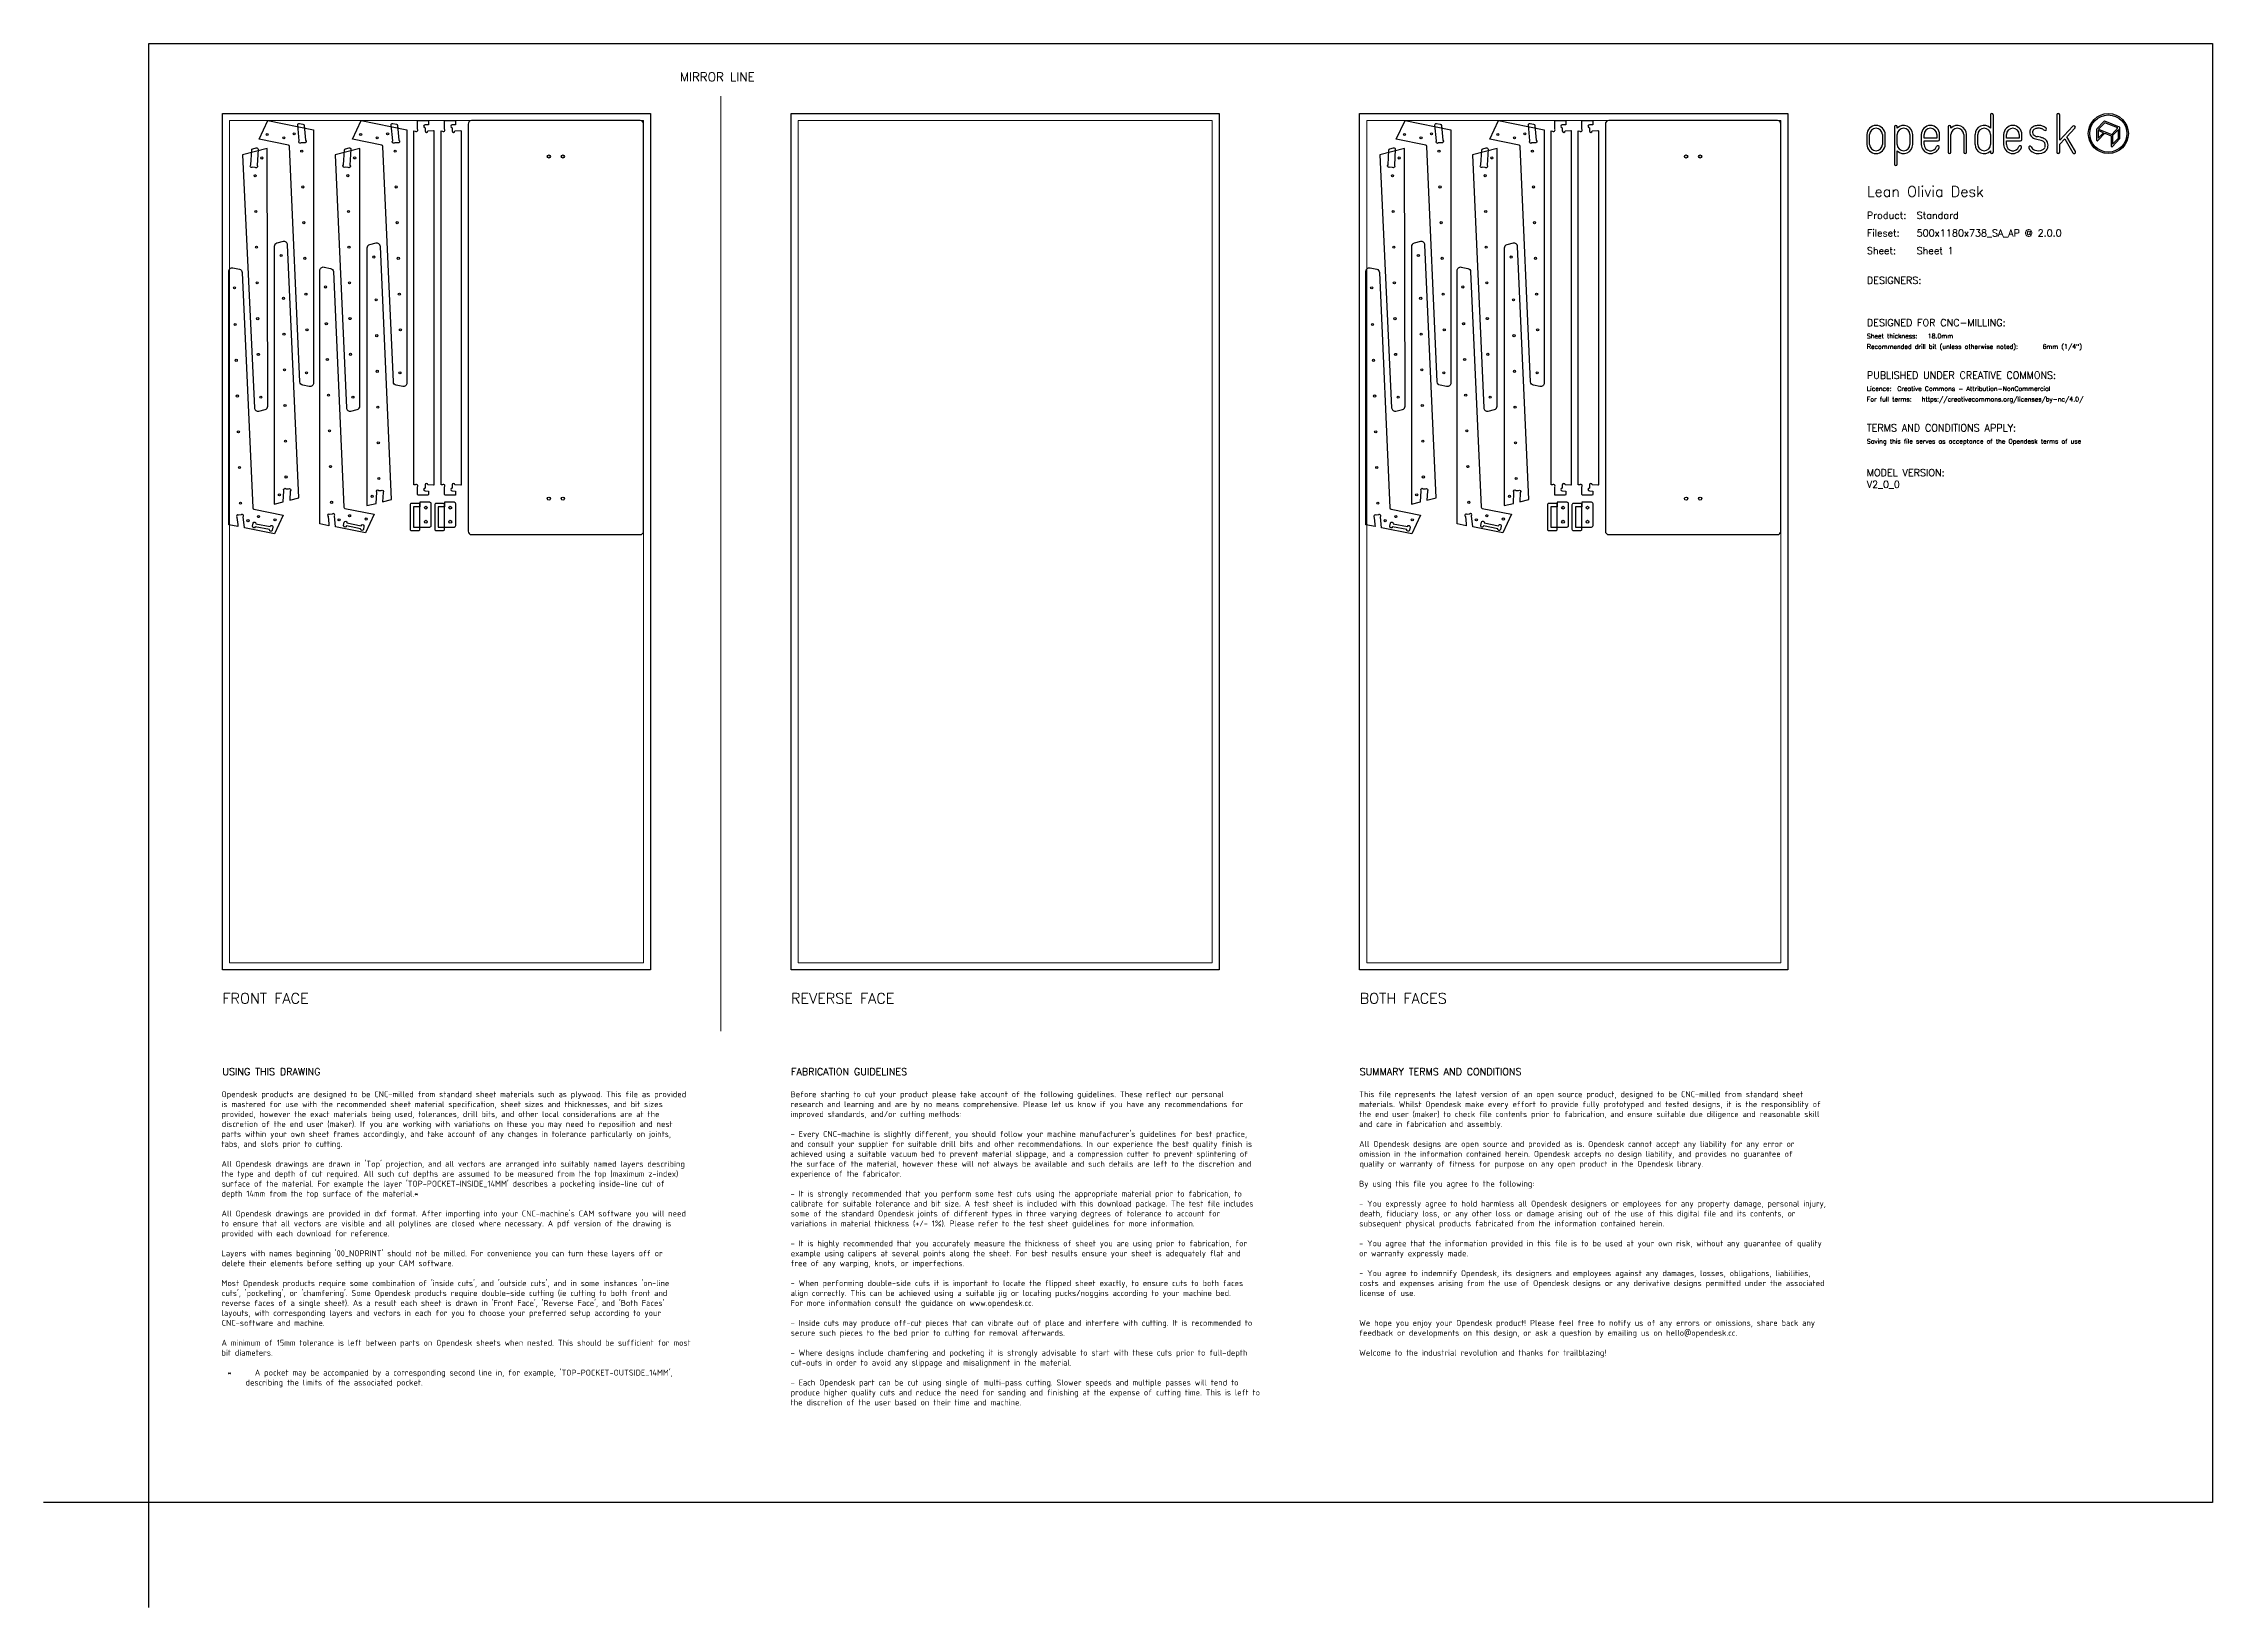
# Model space of a CAD drawing. Header units: millimetres. Extents: x -300 to 5880, y -300 to 4158.
import ezdxf
from ezdxf.enums import TextEntityAlignment as Align

# ---------------------------------------------------------------- set-up
doc = ezdxf.new("R2010")
doc.units = ezdxf.units.MM
doc.layers.add('00-NOPRINT_TEXT', color=7, linetype='Continuous', lineweight=25)
doc.layers.add('00_NOPRINT_TOLERANCE', color=7, linetype='Continuous', lineweight=5)
for name, color, linetype, lineweight, true_color in [('BOARD_$TH-NOMINAL', 3, 'Continuous', 30, 0x00ff00), ('TOP-CUT-INSIDE_18.000MM', 1, 'Continuous', 25, 0xff1c00), ('TOP-CUT-OUTSIDE_18.000MM', 220, 'Continuous', 25, 0xff00d1), ('TOP-HOLE-6.000MM-DIAM_14.000MM', 220, 'Continuous', 25, 0xff00c7), ('TOP-HOLE-8.000MM-DIAM_18.000MM', 3, 'Continuous', 25, 0x00ff0c), ('TOP-HOLE-9.000MM-DIAM_13.000MM', 190, 'Continuous', 25, 0x9500ff), ('TOP-POCKET-INSIDE_12.000MM', 140, 'Continuous', 25, 0x00b1ff), ('TOP-POCKET-INSIDE_9.000MM', 60, 'Continuous', 25, 0xb0ff00)]:
    doc.layers.add(name, color=color, linetype=linetype, lineweight=lineweight, true_color=true_color)
doc.layers.add('TOP-CHAMFER-ONLINE_14MM', color=70, linetype='Continuous', true_color=0x8fff00)
doc.styles.add('OD-ISOCP-17_221', font='isocp.shx')
doc.styles.add('OD-ISOCP-17_222', font='isocp.shx')
doc.styles.add('OD-ISOCP-17_223', font='isocp.shx')
doc.styles.add('OD-ISOCP-17_224', font='isocp.shx')
doc.styles.add('OD-ISOCP-17_225', font='isocp.shx')
doc.styles.add('OD-ISOCP-17_226', font='isocp.shx')
doc.styles.add('OD-ISOCP-17_227', font='isocp.shx')
doc.styles.add('OD-ISOCP-17_228', font='isocp.shx')
doc.styles.add('OD-ISOCP-17_229', font='isocp.shx')
doc.styles.add('OD-ISOCP-17_230', font='isocp.shx')
doc.styles.add('OD-ISOCP-17_231', font='isocp.shx')
doc.styles.add('OD-ISOCP-17_232', font='isocp.shx')
doc.styles.add('OD-ISOCP-17_233', font='isocp.shx')
doc.styles.add('OD-ISOCP-17_234', font='isocp.shx')
doc.styles.add('OD-ISOCP-17_235', font='isocp.shx')
doc.styles.add('OD-ISOCP-17_236', font='isocp.shx')
doc.styles.add('OD-ISOCP-17_237', font='isocp.shx')
doc.styles.add('OD-ISOCP-17_238', font='isocp.shx')
doc.styles.add('OD-ISOCP-17_239', font='isocp.shx')
doc.styles.add('OD-ISOCP-17_240', font='isocp.shx')
doc.styles.add('OD-ISOCP-17_241', font='isocp.shx')
doc.styles.add('OD-ISOCP-17_242', font='isocp.shx')
doc.styles.add('OD-ISOCP-17_243', font='isocp.shx')
doc.styles.add('OD-ISOCP-17_244', font='isocp.shx')
doc.styles.add('OD-ISOCP-17_245', font='isocp.shx')
doc.styles.add('OD-ISOCP-17_246', font='isocp.shx')
doc.styles.add('OD-ISOCP-17_247', font='isocp.shx')
doc.styles.add('OD-ISOCP-17_248', font='isocp.shx')
doc.styles.add('OD-ISOCP-17_249', font='isocp.shx')
doc.styles.add('OD-ISOCP-17_250', font='isocp.shx')
doc.styles.add('OD-ISOCP-17_251', font='isocp.shx')
doc.styles.add('OD-ISOCP-17_252', font='isocp.shx')
doc.styles.add('OD-ISOCP-17_253', font='isocp.shx')
doc.styles.add('OD-ISOCP-17_254', font='isocp.shx')
doc.styles.add('OD-ISOCP-17_255', font='isocp.shx')
doc.styles.add('OD-ISOCP-17_256', font='isocp.shx')
doc.styles.add('OD-ISOCP-17_257', font='isocp.shx')
doc.styles.add('OD-ISOCP-17_258', font='isocp.shx')
doc.styles.add('OD-ISOCP-17_259', font='isocp.shx')
doc.styles.add('OD-ISOCP-17_260', font='isocp.shx')
doc.styles.add('OD-ISOCP-17_261', font='isocp.shx')
doc.styles.add('OD-ISOCP-17_262', font='isocp.shx')
doc.styles.add('OD-ISOCP-17_263', font='isocp.shx')
doc.styles.add('OD-ISOCP-17_264', font='isocp.shx')
doc.styles.add('OD-ISOCP-17_265', font='isocp.shx')
doc.styles.add('OD-ISOCP-17_266', font='isocp.shx')
doc.styles.add('OD-ISOCP-17_267', font='isocp.shx')
doc.styles.add('OD-ISOCP-17_268', font='isocp.shx')
doc.styles.add('OD-ISOCP-17_269', font='isocp.shx')
doc.styles.add('OD-ISOCP-17_270', font='isocp.shx')
doc.styles.add('OD-ISOCP-17_271', font='isocp.shx')
doc.styles.add('OD-ISOCP-17_272', font='isocp.shx')
doc.styles.add('OD-ISOCP-17_273', font='isocp.shx')
doc.styles.add('OD-ISOCP-17_274', font='isocp.shx')
doc.styles.add('OD-ISOCP-17_275', font='isocp.shx')
doc.styles.add('OD-ISOCP-17_276', font='isocp.shx')
doc.styles.add('OD-ISOCP-17_277', font='isocp.shx')
doc.styles.add('OD-ISOCP-17_278', font='isocp.shx')
doc.styles.add('OD-ISOCP-17_279', font='isocp.shx')
doc.styles.add('OD-ISOCP-17_280', font='isocp.shx')
doc.styles.add('OD-ISOCP-17_281', font='isocp.shx')
doc.styles.add('OD-ISOCP-17_282', font='isocp.shx')
doc.styles.add('OD-ISOCP-17_283', font='isocp.shx')
doc.styles.add('OD-ISOCP-17_284', font='isocp.shx')
doc.styles.add('OD-ISOCP-17_285', font='isocp.shx')
doc.styles.add('OD-ISOCP-17_286', font='isocp.shx')
doc.styles.add('OD-ISOCP-17_287', font='isocp.shx')
doc.styles.add('OD-ISOCP-17_288', font='isocp.shx')
doc.styles.add('OD-SIMPLEX-13_86', font='simplex.shx')
doc.styles.add('OD-SIMPLEX-20_82', font='simplex.shx')
doc.styles.add('OD-SIMPLEX-20_86', font='simplex.shx')
doc.styles.add('OD-SIMPLEX-20_87', font='simplex.shx')
doc.styles.add('OD-SIMPLEX-20_88', font='simplex.shx')
doc.styles.add('OD-SIMPLEX-25_89', font='simplex.shx')
doc.styles.add('OD-SIMPLEX-30_83', font='simplex.shx')
doc.styles.add('OD-SIMPLEX-30_87', font='simplex.shx')
doc.styles.add('OD-SIMPLEX-30_88', font='simplex.shx')
doc.styles.add('OD-SIMPLEX-30_89', font='simplex.shx')

# ---------------------------------------------------------------- blocks, each defined once
blk = doc.blocks.new('Borders Opendesk_7')
at = {"layer": '00-NOPRINT_TEXT'}
for p, q in [((0, 4158), (5880, 4158)), ((0, 0), (0, 4158)), ((5880, 4158), (5880, 0)), ((4895, 3898), (4895, 3870.1)), ((4902.9, 3870.1), (4902.9, 3898)), ((4939.3, 3898), (4939.3, 3870.1)), ((4947.3, 3870.1), (4947.3, 3898)), ((4973.4, 3920.1), (4973.4, 3814.1)), ((4981.3, 3916.7), (4981.3, 3920.1)), ((4981.3, 3870.1), (4981.3, 3898)), ((5017.7, 3898), (5017.7, 3870.1)), ((5025.6, 3870.1), (5025.6, 3898)), ((5050, 3898), (5050, 3870.1)), ((5058, 3888.1), (5058, 3898)), ((5094.4, 3898), (5094.4, 3888.1)), ((5102.3, 3884.1), (5102.3, 3898)), ((5126.6, 3920.1), (5126.6, 3848)), ((5134.5, 3916.7), (5134.5, 3920.1)), ((5134.5, 3848), (5134.5, 3898)), ((5170.9, 3898), (5170.9, 3848)), ((5178.9, 3848), (5178.9, 3898)), ((5203, 3898), (5203, 3870.1)), ((5211, 3870.1), (5211, 3898)), ((5247.4, 3954), (5247.4, 3916.7)), ((5247.4, 3898), (5247.4, 3870.1)), ((5255.3, 3848), (5255.3, 3954)), ((5284.6, 3898), (5284.6, 3870.1)), ((5292.6, 3888.1), (5292.6, 3898)), ((5329, 3898), (5329, 3888.1)), ((5336.9, 3884.1), (5336.9, 3898)), ((5436.4, 3954), (5436.4, 3848)), ((5444.4, 3881.9), (5444.4, 3954)), ((5482.1, 3922), (5444.4, 3881.9)), ((5464.8, 3892.1), (5487.9, 3916.6)), ((5549.5, 3912.6), (5549.5, 3882.2)), ((5570.5, 3935.8), (5550.1, 3914)), ((5553.1, 3880.8), (5572.9, 3901.9)), ((5553.7, 3909.6), (5553.7, 3887.4)), ((5568.8, 3903.5), (5553.7, 3909.6)), ((5553.7, 3887.4), (5568.8, 3903.5)), ((5572.6, 3931.9), (5555.2, 3913.4)), ((5555.2, 3913.4), (5592.6, 3898.3)), ((5610, 3916.9), (5572.6, 3931.9)), ((5614.4, 3919.6), (5572.8, 3936.3)), ((5572.9, 3901.9), (5591.1, 3894.5)), ((5591.1, 3894.5), (5591.1, 3865.5)), ((5592.6, 3898.3), (5610, 3916.9)), ((5611.5, 3912.4), (5595.2, 3895.1)), ((5595.2, 3895.1), (5595.2, 3870.7)), ((5611.5, 3888.1), (5611.5, 3912.4)), ((5615.7, 3887.3), (5615.7, 3917.6)), ((4981.3, 3814.1), (4981.3, 3851.4)), ((5094.4, 3888.1), (5058, 3888.1)), ((5058, 3870.1), (5058, 3880.1)), ((5058, 3880.1), (5098.3, 3880.1)), ((5247.4, 3851.4), (5247.4, 3848)), ((5329, 3888.1), (5292.6, 3888.1)), ((5292.6, 3870.1), (5292.6, 3880.1)), ((5292.6, 3880.1), (5332.9, 3880.1)), ((5444.4, 3870.4), (5459.1, 3886)), ((5444.4, 3848), (5444.4, 3870.4)), ((5459.1, 3886), (5482.1, 3846)), ((5489, 3850), (5464.8, 3892.1)), ((5594.7, 3864.1), (5615.1, 3885.8)), ((5595.2, 3870.7), (5611.5, 3888.1)), ((0, 0), (-300, 0)), ((0, -300), (0, 0)), ((5880, 0), (0, 0))]:
    blk.add_line(p, q, dxfattribs=at)
for radius in [57, 52.9]:
    blk.add_circle((5582.9, 3901), radius, dxfattribs=at)
for centre, radius, start, end in [((5251.3, 3954), 3.97, 0, 180), ((5440.4, 3954), 3.97, 0, 180), ((4921.1, 3898), 26.1, 0, 180), ((4921.1, 3898), 18.2, 0, 180), ((4977.3, 3920.1), 3.97, 0, 180), ((4999.5, 3898), 26.1, 0, 134.13157), ((4999.5, 3898), 18.2, 0, 180), ((5076.2, 3898), 26.1, 0, 180), ((5076.2, 3898), 18.2, 0, 180), ((5130.6, 3920.1), 3.97, 0, 180), ((5152.7, 3898), 26.1, 0, 134.13157), ((5152.7, 3898), 18.2, 0, 180), ((5229.2, 3898), 26.1, 45.86843, 180), ((5229.2, 3898), 18.2, 0, 180), ((5310.8, 3898), 26.1, 0, 180), ((5310.8, 3898), 18.2, 0, 180), ((5377.2, 3904.5), 18.3, 167.09639, 235.84532), ((5375.9, 3904.8), 16.9, 150.51394, 167.04891), ((5377.5, 3903.4), 19, 138.98821, 149.26699), ((5377.5, 3903.4), 19, 127.9168, 138.98821), ((5380.5, 3899.5), 24, 111.70118, 127.9168), ((5377.2, 3904.5), 10.3, 167.96032, 235.86134), ((5375.9, 3904.8), 8.99, 151.05191, 168.02381), ((5377.5, 3903.4), 11.1, 138.98821, 148.80915), ((5377.5, 3903.4), 11.1, 127.9168, 138.98821), ((5380.5, 3899.5), 16, 111.70118, 127.9168), ((5382, 3911.6), 18.9, 235.85111, 248.09121), ((5383.5, 3891.9), 32.1, 90, 111.70118), ((5383.5, 3891.9), 24.2, 90, 111.70118), ((5388.7, 3928.4), 37, 248.09121, 257.53847), ((5383.5, 3878.8), 45.3, 80.71035, 90), ((5383.5, 3878.8), 37.3, 80.71035, 90), ((5385.9, 3893.2), 22.7, 71.50348, 80.71035), ((5385.9, 3893.2), 30.7, 71.50348, 80.71035), ((5387.1, 3896.7), 19, 61.03556, 71.50348), ((5387.1, 3896.7), 26.9, 61.03556, 71.50348), ((5387.1, 3896.7), 19, 46.7983, 61.03556), ((5387.1, 3896.7), 26.9, 46.7983, 61.03556), ((5402.8, 3913.5), 3.97, 226.7983, 46.7983), ((5485, 3919.3), 3.97, 316.71352, 136.71352), ((5551.6, 3912.6), 2.06, 136.76961, 180), ((5572, 3934.4), 2.06, 68.07144, 136.76961), ((5613.6, 3917.6), 2.06, 0, 68.07144), ((4921.1, 3870.1), 26.1, 180, 0), ((4921.1, 3870.1), 18.2, 180, 0), ((4999.5, 3870.1), 18.2, 180, 0), ((4999.5, 3870.1), 26.1, 225.86843, 0), ((5076.2, 3870.1), 26.1, 180, 340.02575), ((5076.2, 3870.1), 18.2, 180, 340.02575), ((5097, 3862.6), 3.97, 340.02575, 160.02575), ((5098.3, 3884.1), 3.97, 270, 0), ((5130.6, 3848), 3.97, 180, 0), ((5174.9, 3848), 3.97, 180, 0), ((5229.2, 3870.1), 26.1, 180, 314.13157), ((5229.2, 3870.1), 18.2, 180, 0), ((5251.3, 3848), 3.97, 180, 0), ((5310.8, 3870.1), 26.1, 180, 340.02575), ((5310.8, 3870.1), 18.2, 180, 340.02575), ((5331.6, 3862.6), 3.97, 340.02575, 160.02575), ((5332.9, 3884.1), 3.97, 270, 0), ((5359.7, 3861.7), 3.97, 24.78597, 204.78597), ((5380.2, 3871.2), 26.6, 204.78597, 247.9544), ((5380.2, 3871.2), 18.7, 204.78597, 247.9544), ((5382, 3911.6), 26.9, 235.85111, 248.09121), ((5383.5, 3879.3), 35.4, 247.9544, 298.20261), ((5388.7, 3928.4), 44.9, 248.09121, 257.53847), ((5383.5, 3879.3), 27.4, 247.9544, 298.20261), ((5300, 3526.6), 366.5, 76.19474, 77.53847), ((5300, 3526.6), 374.5, 76.19474, 77.53847), ((5372.7, 3822.5), 61.9, 69.1442, 76.19474), ((5372.7, 3822.5), 69.8, 69.1442, 76.19474), ((5389.5, 3866.6), 14.6, 38.92909, 69.1442), ((5390.6, 3866.1), 12.5, 298.20261, 343.80333), ((5389.5, 3866.6), 22.5, 38.92909, 69.1442), ((5390.6, 3866.1), 20.4, 298.20261, 343.80333), ((5393.9, 3870.2), 8.99, 17.58344, 38.92909), ((5385.6, 3867.6), 17.6, 343.80333, 17.58344), ((5393.9, 3870.2), 16.9, 17.58344, 38.92909), ((5385.6, 3867.6), 25.5, 343.80333, 17.58344), ((5440.4, 3848), 3.97, 180, 0), ((5485.5, 3848), 3.97, 209.84173, 29.84173), ((5551.6, 3882.2), 2.06, 180, 316.76961), ((5593.2, 3865.5), 2.06, 180, 316.76961), ((5613.6, 3887.3), 2.06, 316.76961, 0), ((4977.3, 3814.1), 3.97, 180, 0)]:
    blk.add_arc(centre, radius, start, end, dxfattribs=at)
at = {"layer": '00_NOPRINT_TOLERANCE', "ltscale": 0.379202}
for p, q in [((210, 3958), (1430, 3958)), ((210, 1518), (210, 3958)), ((1430, 3958), (1430, 1518)), ((1830, 3958), (3050, 3958)), ((1830, 1518), (1830, 3958)), ((3050, 3958), (3050, 1518)), ((3450, 3958), (4670, 3958)), ((3450, 1518), (3450, 3958)), ((4670, 3958), (4670, 1518)), ((1430, 1518), (210, 1518)), ((3050, 1518), (1830, 1518)), ((4670, 1518), (3450, 1518))]:
    blk.add_line(p, q, dxfattribs=at)
at = {"layer": '00_NOPRINT_TOLERANCE', "ltscale": 0.379043}
blk.add_line((1630, 1343.2), (1630, 4008), dxfattribs=at)
at = {"layer": '00_NOPRINT_TOLERANCE', "ltscale": 0.380876}
for p, q in [((230, 3938), (1410, 3938)), ((1850, 3938), (3030, 3938)), ((3470, 3938), (4650, 3938)), ((1410, 1538), (230, 1538)), ((3030, 1538), (1850, 1538)), ((4650, 1538), (3470, 1538))]:
    blk.add_line(p, q, dxfattribs=at)
at = {"layer": '00_NOPRINT_TOLERANCE', "ltscale": 0.380023}
for p, q in [((230, 1538), (230, 3938)), ((1410, 3938), (1410, 1538)), ((1850, 1538), (1850, 3938)), ((3030, 3938), (3030, 1538)), ((3470, 1538), (3470, 3938)), ((4650, 3938), (4650, 1538))]:
    blk.add_line(p, q, dxfattribs=at)
at = {"layer": 'BOARD_$TH-NOMINAL'}
for p, q in [((210, 3958), (1430, 3958)), ((210, 1518), (210, 3958)), ((1430, 3958), (1430, 1518)), ((1830, 3958), (3050, 3958)), ((1830, 1518), (1830, 3958)), ((3050, 3958), (3050, 1518)), ((3450, 3958), (4670, 3958)), ((3450, 1518), (3450, 3958)), ((4670, 3958), (4670, 1518)), ((1430, 1518), (210, 1518)), ((3050, 1518), (1830, 1518)), ((4670, 1518), (3450, 1518))]:
    blk.add_line(p, q, dxfattribs=at)
at = {"layer": '00-NOPRINT_TEXT'}
for s, height, style, p in [('MIRROR LINE', 25, 'OD-SIMPLEX-25_89', (1513.3, 4049.9)), ('Lean Olivia Desk', 30, 'OD-SIMPLEX-30_83', (4895, 3720.9)), ('Product:', 20, 'OD-SIMPLEX-20_82', (4895, 3657.9)), ('Standard', 20, 'OD-SIMPLEX-20_82', (5036.9, 3657.9)), ('Fileset:', 20, 'OD-SIMPLEX-20_82', (4895, 3607.7)), ('500x1180x738_SA_AP @ 2.0.0', 20, 'OD-SIMPLEX-20_82', (5036.9, 3607.6)), ('Sheet:', 20, 'OD-SIMPLEX-20_82', (4895, 3557.4)), ('Sheet 1', 20, 'OD-SIMPLEX-20_82', (5036.9, 3557.5)), ('DESIGNERS:', 20, 'OD-SIMPLEX-20_82', (4895, 3472.4)), ('DESIGNED FOR CNC-MILLING:', 20, 'OD-SIMPLEX-20_82', (4895, 3352.4)), ('Sheet thickness:', 13, 'OD-SIMPLEX-13_86', (4895, 3317.4)), ('Recommended drill bit (unless otherwise noted):', 13, 'OD-SIMPLEX-13_86', (4895, 3287.4)), ('18.0mm', 13, 'OD-SIMPLEX-13_86', (5068.3, 3317.4)), ('6mm (1/4")', 13, 'OD-SIMPLEX-13_86', (5395.5, 3287.4)), ('PUBLISHED UNDER CREATIVE COMMONS:', 20, 'OD-SIMPLEX-20_82', (4895, 3202.4)), ('Licence:', 13, 'OD-SIMPLEX-13_86', (4895, 3167.4)), ('Creative Commons - Attribution-NonCommercial', 13, 'OD-SIMPLEX-13_86', (4981.5, 3167.4)), ('https://creativecommons.org/licenses/by-nc/4.0/', 13, 'OD-SIMPLEX-13_86', (5051.1, 3137.4)), ('For full terms:', 13, 'OD-SIMPLEX-13_86', (4895, 3137.4)), ('TERMS AND CONDITIONS APPLY:', 20, 'OD-SIMPLEX-20_82', (4895, 3052.3)), ('Saving this file serves as acceptance of the Opendesk terms of use ', 13, 'OD-SIMPLEX-13_86', (4895, 3017.3))]:
    blk.add_text(s, height=height, dxfattribs=dict(at, style=style)).set_placement(p)
at = {"layer": '00-NOPRINT_TEXT', "color": 7}
for s, height, style, p in [('FRONT FACE', 30, 'OD-SIMPLEX-30_89', (210, 1451.3)), ('REVERSE FACE', 30, 'OD-SIMPLEX-30_88', (1830, 1451.3)), ('BOTH FACES', 30, 'OD-SIMPLEX-30_87', (3450, 1451.3)), ('USING THIS DRAWING', 20, 'OD-SIMPLEX-20_88', (210, 1237.4)), ('FABRICATION GUIDELINES', 20, 'OD-SIMPLEX-20_87', (1830, 1237.4)), ('SUMMARY TERMS AND CONDITIONS', 20, 'OD-SIMPLEX-20_86', (3450, 1237.4))]:
    blk.add_text(s, height=height, dxfattribs=dict(at, style=style)).set_placement(p, align=Align.TOP_LEFT)
for s, style, p in [('Opendesk products are designed to be CNC-milled from standard sheet materials such as plywood. This file as provided', 'OD-ISOCP-17_265', (207.4, 1154.7)), ('is mastered for use with the recommended sheet material specification, sheet sizes and thicknesses, and bit sizes', 'OD-ISOCP-17_266', (207.4, 1126.3)), ('provided, however the exact materials being used, tolerances, drill bits, and other local considerations are at the', 'OD-ISOCP-17_267', (207.4, 1098)), ('research and learning and are by no means comprehensive. Please let us know if you have any recommendations for', 'OD-ISOCP-17_241', (1828.7, 1126.3)), ('Before starting to cut your product please take account of the following guidelines. These reflect our personal', 'OD-ISOCP-17_240', (1828.7, 1154.7)), ('improved standards, and/or cutting methods:', 'OD-ISOCP-17_242', (1828.7, 1098)), ('the end user (maker) to check file contents prior to fabrication, and ensure suitable due diligence and reasonable skill', 'OD-ISOCP-17_223', (3448.5, 1098)), ('This file represents the latest version of an open source product, designed to be CNC-milled from standard sheet', 'OD-ISOCP-17_221', (3448.5, 1154.7)), ('materials. Whilst Opendesk make every effort to provide fully prototyped and tested designs, it is the responsiblity of', 'OD-ISOCP-17_222', (3448.5, 1126.3)), ('parts within your own sheet frames accordingly, and take account of any changes in tolerance particularly on joints,', 'OD-ISOCP-17_269', (207.4, 1041.3)), ('discretion of the end user (maker). If you are working with variations on these you may need to reposition and nest', 'OD-ISOCP-17_268', (208.1, 1069.7)), ("- Every CNC-machine is slightly different, you should follow your machine manufacturer's guidelines for best practice,", 'OD-ISOCP-17_243', (1828.7, 1041.3)), ('and care in fabrication and assembly.', 'OD-ISOCP-17_224', (3448.5, 1069.7)), ('tabs, and slots prior to cutting.', 'OD-ISOCP-17_270', (207.4, 1013)), ('and consult your supplier for suitable drill bits and other recommendations. In our experience the best quality finish is', 'OD-ISOCP-17_244', (1828.7, 1013)), ('achieved using a suitable vacuum bed to prevent material slippage, and a compression cutter to prevent splintering of', 'OD-ISOCP-17_245', (1828.7, 984.7)), ('All Opendesk designs are open source and provided as is. Opendesk cannot accept any liability for any error or', 'OD-ISOCP-17_225', (3448.5, 1013)), ('omission in the information contained herein. Opendesk accepts no design liability, and provides no guarantee of', 'OD-ISOCP-17_226', (3448.5, 984.7)), ('the type and depth of cut required. All such cut depths are assumed to be measured from the top (maximum z-index)', 'OD-ISOCP-17_272', (207.4, 928)), ("All Opendesk drawings are drawn in 'Top' projection, and all vectors are arranged into suitably named layers describing", 'OD-ISOCP-17_271', (207.4, 956.3)), ('the surface of the material, however these will not always be available and such details are left to the discretion and', 'OD-ISOCP-17_246', (1828.7, 956.3)), ('experience of the fabricator.', 'OD-ISOCP-17_247', (1829.2, 928)), ('quality or warranty of fitness for purpose on any open product in the Opendesk library.', 'OD-ISOCP-17_227', (3449.1, 956.3)), ('depth 14mm from the top surface of the material.*', 'OD-ISOCP-17_274', (207.4, 871.3)), ("surface of the material. For example the layer 'TOP-POCKET-INSIDE_14MM' describes a pocketing inside-line cut of", 'OD-ISOCP-17_273', (208, 899.7)), ('- It is strongly recommended that you perform some test cuts using the appropriate material prior to fabrication, to', 'OD-ISOCP-17_248', (1828.7, 871.3)), ('By using this file you agree to the following:', 'OD-ISOCP-17_228', (3448.5, 899.7)), ('to ensure that all vectors are visible and all polylines are closed where necessary. A pdf version of the drawing is', 'OD-ISOCP-17_276', (207.4, 786.3)), ("All Opendesk drawings are provided in dxf format. After importing into your CNC-machine's CAM software you will need", 'OD-ISOCP-17_275', (207.4, 814.7)), ('variations in material thickness (+/- 1%). Please refer to the test sheet guidelines for more information.', 'OD-ISOCP-17_251', (1828.7, 786.3)), ('some of the standard Opendesk joints of different types in three varying degrees of tolerance to account for', 'OD-ISOCP-17_250', (1829.2, 814.7)), ('calibrate for suitable tolerance and bit size. A test sheet is included with this download package. The test file includes', 'OD-ISOCP-17_249', (1829.3, 843)), ('- You expressly agree to hold harmless all Opendesk designers or employees for any property damage, personal injury,', 'OD-ISOCP-17_229', (3448.5, 843)), ('subsequent physical products fabricated from the information contained herein.', 'OD-ISOCP-17_231', (3449, 786.3)), ('death, fiduciary loss, or any other loss or damage arising out of the use of this digital file and its contents, or', 'OD-ISOCP-17_230', (3449.1, 814.7)), ('provided with each download for reference.', 'OD-ISOCP-17_277', (207.4, 758)), ('- It is highly recommended that you accurately measure the thickness of sheet you are using prior to fabrication, for', 'OD-ISOCP-17_252', (1828.7, 729.7)), ('- You agree that the information provided in this file is to be used at your own risk, without any guarantee of quality', 'OD-ISOCP-17_232', (3448.5, 729.7)), ("Layers with names beginning '00_NOPRINT' should not be milled. For convenience you can turn these layers off or", 'OD-ISOCP-17_278', (207.4, 701.3)), ('delete their elements before setting up your CAM software.', 'OD-ISOCP-17_279', (208.1, 673)), ('free of any warping, knots, or imperfections.', 'OD-ISOCP-17_254', (1828.7, 673)), ('example using calipers at several points along the sheet. For best results ensure your sheet is adequately flat and', 'OD-ISOCP-17_253', (1829.2, 701.3)), ('or warranty expressly made.', 'OD-ISOCP-17_233', (3448.5, 701.3)), ("Most Opendesk products require some combination of 'inside cuts', and 'outside cuts', and in some instances 'on-line", 'OD-ISOCP-17_280', (207.4, 616.3)), ('- When performing double-side cuts it is important to locate the flipped sheet exactly, to ensure cuts to both faces', 'OD-ISOCP-17_255', (1828.7, 616.3)), ('- You agree to indemnify Opendesk, its designers and employees against any damages, losses, obligations, liabilities,', 'OD-ISOCP-17_234', (3448.5, 644.7)), ('costs and expenses arising from the use of Opendesk designs or any derivative designs permitted under the associated', 'OD-ISOCP-17_235', (3449.1, 616.3)), ("reverse faces of a single sheet). As a result each sheet is drawn in 'Front Face', 'Reverse Face', and 'Both Faces'", 'OD-ISOCP-17_282', (207.4, 559.7)), ("cuts', 'pocketing', or 'chamfering'. Some Opendesk products require double-side cutting (ie cutting to both front and", 'OD-ISOCP-17_281', (208.1, 588)), ('align correctly. This can be achieved using a suitable jig or locating pucks/noggins according to your machine bed.', 'OD-ISOCP-17_256', (1828.7, 588)), ('For more information consult the guidance on www.opendesk.cc.', 'OD-ISOCP-17_257', (1828.7, 559.7)), ('license of use.', 'OD-ISOCP-17_236', (3448.8, 588)), ('layouts, with corresponding layers and vectors in each for you to choose your preferred setup according to your', 'OD-ISOCP-17_283', (207.8, 531.3)), ('CNC-software and machine.', 'OD-ISOCP-17_284', (208.2, 503)), ('- Inside cuts may produce off-cut pieces that can vibrate out of place and interfere with cutting. It is recommended to', 'OD-ISOCP-17_258', (1828.7, 503)), ('We hope you enjoy your Opendesk product! Please feel free to notify us of any errors or omissions, share back any', 'OD-ISOCP-17_237', (3448.5, 503)), ('A minimum of 15mm tolerance is left between parts on Opendesk sheets when nested. This should be sufficient for most', 'OD-ISOCP-17_285', (207.4, 446.3)), ('bit diameters.', 'OD-ISOCP-17_286', (207.4, 418)), ('- Where designs include chamfering and pocketing it is strongly advisable to start with these cuts prior to full-depth', 'OD-ISOCP-17_260', (1828.7, 418)), ('secure such pieces to the bed prior to cutting for removal afterwards.', 'OD-ISOCP-17_259', (1829.2, 474.7)), ('Welcome to the industrial revolution and thanks for trailblazing!', 'OD-ISOCP-17_239', (3448.5, 418)), ('feedback or developments on this design, or ask a question by emailing us on hello@opendesk.cc.', 'OD-ISOCP-17_238', (3448.5, 474.7)), ("*      A pocket may be accompanied by a corresponding second line in, for example, 'TOP-POCKET-OUTSIDE_14MM',", 'OD-ISOCP-17_287', (224.4, 361.3)), ('cut-outs in order to avoid any slippage and misalignment in the material.', 'OD-ISOCP-17_261', (1829.3, 389.7)), ('describing the limits of the associated pocket.', 'OD-ISOCP-17_288', (276.1, 333)), ('- Each Opendesk part can be cut using single of multi-pass cutting. Slower speeds and multiple passes will tend to', 'OD-ISOCP-17_262', (1828.7, 333)), ('produce higher quality cuts and reduce the need for sanding and finishing at the expense of cutting time. This is left to', 'OD-ISOCP-17_263', (1828.7, 304.7)), ('the discretion of the user based on their time and machine.', 'OD-ISOCP-17_264', (1828.7, 276.3))]:
    blk.add_text(s, height=17, dxfattribs=dict(at, style=style)).set_placement(p)

msp = doc.modelspace()

# ---------------------------------------------------------------- linework, layer by layer
at = {"layer": 'TOP-CHAMFER-ONLINE_14MM'}
for points in [[(1410, 3928, 0.414214), (1400, 3938), (920, 3938, 0.414214), (910, 3928), (910, 2768, 0.414214), (920, 2758), (1400, 2758, 0.414214), (1410, 2768)], [(4650, 3928, 0.414214), (4640, 3938), (4160, 3938, 0.414214), (4150, 3928), (4150, 2768, 0.414214), (4160, 2758), (4640, 2758, 0.414214), (4650, 2768)]]:
    msp.add_lwpolyline(points, format="xyb", close=True, dxfattribs=at)
at = {"layer": 'TOP-CUT-INSIDE_18.000MM'}
for points in [[(346, 2781, -1), (353.8, 2779.4), (352.1, 2770.6, -1), (344.2, 2772.1), (303.5, 2780.3, -1), (295.7, 2781.8), (297.4, 2790.7, -1), (305.3, 2789.1), (346, 2781)], [(605.6, 2783.4, -1), (613.4, 2781.9), (611.6, 2773, -1), (603.8, 2774.6), (563.1, 2782.7, -1), (555.2, 2784.3), (557, 2793.1, -1), (564.8, 2791.6), (605.6, 2783.4)], [(3586, 2781, -1), (3593.8, 2779.4), (3592.1, 2770.6, -1), (3584.2, 2772.1), (3543.5, 2780.3, -1), (3535.7, 2781.8), (3537.4, 2790.7, -1), (3545.3, 2789.1), (3586, 2781)], [(3845.6, 2783.4, -1), (3853.4, 2781.9), (3851.6, 2773, -1), (3843.8, 2774.6), (3803.1, 2782.7, -1), (3795.2, 2784.3), (3797, 2793.1, -1), (3804.8, 2791.6), (3845.6, 2783.4)]]:
    msp.add_lwpolyline(points, format="xyb", dxfattribs=at)
at = {"layer": 'TOP-CUT-OUTSIDE_18.000MM'}
for points in [[(398.1, 3868), (314.3, 3884.7), (339.3, 3938), (469.6, 3912), (469.6, 3190, -0.473197), (457.6, 3180.2), (439.1, 3183.9, -0.345146), (431, 3193.2), (401.3, 3864.2, 0.345146)], [(723.7, 3180.2), (705.2, 3183.9, -0.345146), (697.1, 3193.2), (667.4, 3864.2, 0.345146), (664.2, 3868), (580.4, 3884.7), (605.4, 3938), (735.6, 3912), (735.6, 3190, -0.473197)], [(765.6, 3935, -0.414214), (768.6, 3938), (794.3, 3938, -0.414214), (797.3, 3935), (797.3, 3926), (787.3, 3925.7, 1), (787.3, 3917.7), (787.3, 3908.4, 1), (795.3, 3908.4), (811.8, 3909.3, -0.430992), (812.8, 3908.3), (812.8, 2899.7, -0.430992), (811.8, 2898.7), (795.3, 2899.6, 1), (787.3, 2899.6), (787.3, 2890.3, 1), (787.3, 2882.3), (797.3, 2882), (797.3, 2873, -0.414214), (794.3, 2870), (768.6, 2870, -0.414214), (765.6, 2873), (765.6, 2894.6, 1.03045), (759.6, 2899.8), (755.6, 2899.7), (755.6, 3908.3), (759.6, 3908.2, 1.03045), (765.6, 3913.4)], [(842.8, 3935, -0.414214), (845.8, 3938), (871.5, 3938, -0.414214), (874.5, 3935), (874.5, 3926), (864.5, 3925.7, 1), (864.5, 3917.7), (864.5, 3908.4, 1), (872.5, 3908.4), (888.9, 3909.3, -0.430992), (890, 3908.3), (890, 2899.7, -0.430992), (888.9, 2898.7), (872.5, 2899.6, 1), (864.5, 2899.6), (864.5, 2890.3, 1), (864.5, 2882.3), (874.5, 2882), (874.5, 2873, -0.414214), (871.5, 2870), (845.8, 2870, -0.414214), (842.8, 2873), (842.8, 2894.6, 1.03045), (836.8, 2899.8), (832.8, 2899.7), (832.8, 3908.3), (836.8, 3908.2, 1.03045), (842.8, 3913.4)], [(1410, 3928, 0.414214), (1400, 3938), (920, 3938, 0.414214), (910, 3928), (910, 2768, 0.414214), (920, 2758), (1400, 2758, 0.414214), (1410, 2768)], [(3638.1, 3868), (3554.3, 3884.7), (3579.3, 3938), (3709.6, 3912), (3709.6, 3190, -0.473197), (3697.6, 3180.2), (3679.1, 3183.9, -0.345146), (3671, 3193.2), (3641.3, 3864.2, 0.345146)], [(3963.7, 3180.2), (3945.2, 3183.9, -0.345146), (3937.1, 3193.2), (3907.4, 3864.2, 0.345146), (3904.2, 3868), (3820.4, 3884.7), (3845.4, 3938), (3975.6, 3912), (3975.6, 3190, -0.473197)], [(4005.6, 3935, -0.414214), (4008.6, 3938), (4034.3, 3938, -0.414214), (4037.3, 3935), (4037.3, 3926), (4027.3, 3925.7, 1), (4027.3, 3917.7), (4027.3, 3908.4, 1), (4035.3, 3908.4), (4051.8, 3909.3, -0.430992), (4052.8, 3908.3), (4052.8, 2899.7, -0.430992), (4051.8, 2898.7), (4035.3, 2899.6, 1), (4027.3, 2899.6), (4027.3, 2890.3, 1), (4027.3, 2882.3), (4037.3, 2882), (4037.3, 2873, -0.414214), (4034.3, 2870), (4008.6, 2870, -0.414214), (4005.6, 2873), (4005.6, 2894.6, 1.03045), (3999.6, 2899.8), (3995.6, 2899.7), (3995.6, 3908.3), (3999.6, 3908.2, 1.03045), (4005.6, 3913.4)], [(4082.8, 3935, -0.414214), (4085.8, 3938), (4111.5, 3938, -0.414214), (4114.5, 3935), (4114.5, 3926), (4104.5, 3925.7, 1), (4104.5, 3917.7), (4104.5, 3908.4, 1), (4112.5, 3908.4), (4128.9, 3909.3, -0.430992), (4130, 3908.3), (4130, 2899.7, -0.430992), (4128.9, 2898.7), (4112.5, 2899.6, 1), (4104.5, 2899.6), (4104.5, 2890.3, 1), (4104.5, 2882.3), (4114.5, 2882), (4114.5, 2873, -0.414214), (4111.5, 2870), (4085.8, 2870, -0.414214), (4082.8, 2873), (4082.8, 2894.6, 1.03045), (4076.8, 2899.8), (4072.8, 2899.7), (4072.8, 3908.3), (4076.8, 3908.2, 1.03045), (4082.8, 3913.4)], [(4650, 3928, 0.414214), (4640, 3938), (4160, 3938, 0.414214), (4150, 3928), (4150, 2768, 0.414214), (4160, 2758), (4640, 2758, 0.414214), (4650, 2768)], [(339.4, 3124.3), (337.4, 3858), (267.1, 3840.5), (301, 3119.3, 0.473197), (313.4, 3110), (331.8, 3114.6, 0.345146)], [(563.3, 3119.4, 0.473197), (575.7, 3110.1), (594, 3114.6, 0.345146), (601.7, 3124.3), (601.7, 3858), (531.3, 3840.7)], [(3579.4, 3124.3), (3577.4, 3858), (3507.1, 3840.5), (3541, 3119.3, 0.473197), (3553.4, 3110), (3571.8, 3114.6, 0.345146)], [(3803.3, 3119.4, 0.473197), (3815.7, 3110.1), (3834, 3114.6, 0.345146), (3841.7, 3124.3), (3841.7, 3858), (3771.3, 3840.7)], [(804.8, 2783.6), (804.8, 2846, 0.414214), (800.8, 2850), (772.8, 2850), (772.8, 2836.7), (754.8, 2836.7), (754.8, 2779.6), (800.8, 2779.6, 0.414214)], [(874.8, 2783.6), (874.8, 2846, 0.414214), (870.8, 2850), (842.8, 2850), (842.8, 2836.7), (824.8, 2836.7), (824.8, 2779.6), (870.8, 2779.6, 0.414214)], [(4044.8, 2783.6), (4044.8, 2846, 0.414214), (4040.8, 2850), (4012.8, 2850), (4012.8, 2836.7), (3994.8, 2836.7), (3994.8, 2779.6), (4040.8, 2779.6, 0.414214)], [(4114.8, 2783.6), (4114.8, 2846, 0.414214), (4110.8, 2850), (4082.8, 2850), (4082.8, 2836.7), (4064.8, 2836.7), (4064.8, 2779.6), (4110.8, 2779.6, 0.414214)]]:
    msp.add_lwpolyline(points, format="xyb", close=True, dxfattribs=at)
for points in [[(385.3, 2883.2, -1), (391.3, 2888.6), (397.9, 2888.2, -1), (403.3, 2882.2), (401.8, 2856), (427.7, 2862.4), (395.7, 3583.7, 0.473197), (383.3, 3593), (365, 3588.5, 0.345146), (357.4, 3578.8), (357.4, 2845.1), (383.5, 2851.5), (385.3, 2883.2)], [(649.6, 2878.7, -1), (655.6, 2884), (662.2, 2883.6, -1), (667.6, 2877.7), (666.1, 2851.5), (692, 2857.9), (660, 3579.2, 0.473197), (647.6, 3588.5), (629.3, 3583.9, 0.345146), (621.7, 3574.2), (621.7, 2840.6), (647.8, 2847), (649.6, 2878.7)], [(3625.3, 2883.2, -1), (3631.3, 2888.6), (3637.9, 2888.2, -1), (3643.3, 2882.2), (3641.8, 2856), (3667.7, 2862.4), (3635.7, 3583.7, 0.473197), (3623.3, 3593), (3605, 3588.5, 0.345146), (3597.4, 3578.8), (3597.4, 2845.1), (3623.5, 2851.5), (3625.3, 2883.2)], [(3889.6, 2878.7, -1), (3895.6, 2884), (3902.2, 2883.6, -1), (3907.6, 2877.7), (3906.1, 2851.5), (3932, 2857.9), (3900, 3579.2, 0.473197), (3887.6, 3588.5), (3869.3, 3583.9, 0.345146), (3861.7, 3574.2), (3861.7, 2840.6), (3887.8, 2847), (3889.6, 2878.7)], [(263.2, 2813.9), (256.6, 2813.2, 1), (251.5, 2807), (253.6, 2786.6), (254.2, 2780.9), (228, 2786.2), (228, 3508.2, -0.473197), (240, 3518), (258.5, 3514.3, -0.345146), (266.5, 3504.9), (296.3, 2833.9, 0.345146), (299.5, 2830.2), (383.2, 2813.5), (358.2, 2760.2), (272.6, 2777.3), (269.4, 2808.9, 1), (263.2, 2813.9)], [(522.8, 2816.4), (516.2, 2815.7, 1), (511.1, 2809.5), (513.2, 2789), (513.7, 2783.4), (487.6, 2788.6), (487.6, 3510.7, -0.473197), (499.5, 3520.5), (518.1, 3516.8, -0.345146), (526.1, 3507.4), (555.8, 2836.4, 0.345146), (559.1, 2832.7), (642.8, 2815.9), (617.8, 2762.6), (532.2, 2779.7), (529, 2811.3, 1), (522.8, 2816.4)], [(3503.2, 2813.9), (3496.6, 2813.2, 1), (3491.5, 2807), (3493.6, 2786.6), (3494.2, 2780.9), (3468, 2786.2), (3468, 3508.2, -0.473197), (3480, 3518), (3498.5, 3514.3, -0.345146), (3506.5, 3504.9), (3536.3, 2833.9, 0.345146), (3539.5, 2830.2), (3623.2, 2813.5), (3598.2, 2760.2), (3512.6, 2777.3), (3509.4, 2808.9, 1), (3503.2, 2813.9)], [(3762.8, 2816.4), (3756.2, 2815.7, 1), (3751.1, 2809.5), (3753.2, 2789), (3753.7, 2783.4), (3727.6, 2788.6), (3727.6, 3510.7, -0.473197), (3739.5, 3520.5), (3758.1, 3516.8, -0.345146), (3766.1, 3507.4), (3795.8, 2836.4, 0.345146), (3799.1, 2832.7), (3882.8, 2815.9), (3857.8, 2762.6), (3772.2, 2779.7), (3769, 2811.3, 1), (3762.8, 2816.4)]]:
    msp.add_lwpolyline(points, format="xyb", dxfattribs=at)
at = {"layer": 'TOP-HOLE-6.000MM-DIAM_14.000MM'}
for centre in [(337.7, 3898.3), (414.7, 3900.3), (603.8, 3898.3), (680.8, 3900.3), (3577.7, 3898.3), (3654.7, 3900.3), (3843.8, 3898.3), (3920.8, 3900.3), (322.4, 3831.4), (384.8, 3888.9), (436, 3850.6), (586.7, 3831.5), (650.9, 3888.9), (702.1, 3850.6), (3562.4, 3831.4), (3624.8, 3888.9), (3676, 3850.6), (3826.7, 3831.5), (3890.9, 3888.9), (3942.1, 3850.6), (303.5, 3780.8), (567.6, 3780.9), (3543.5, 3780.8), (3807.6, 3780.9), (439, 3748.8), (705.1, 3748.8), (3679, 3748.8), (3945.1, 3748.8), (305.3, 3679), (442, 3647), (569.1, 3679), (708.1, 3647), (3545.3, 3679), (3682, 3647), (3809.1, 3679), (3948.1, 3647), (307.1, 3577.1), (377.2, 3553.6), (445, 3545.3), (570.6, 3577.2), (641.4, 3549.1), (711.1, 3545.3), (3547.1, 3577.1), (3617.2, 3553.6), (3685, 3545.3), (3810.6, 3577.2), (3881.4, 3549.1), (3951.1, 3545.3), (244.3, 3461.3), (308.9, 3475.3), (503.9, 3463.7), (572.1, 3475.4), (3484.3, 3461.3), (3548.9, 3475.3), (3743.9, 3463.7), (3812.1, 3475.4), (383.9, 3431.4), (448, 3443.5), (648.2, 3426.9), (714.1, 3443.5), (3623.9, 3431.4), (3688, 3443.5), (3888.2, 3426.9), (3954.1, 3443.5), (246.5, 3356.6), (310.6, 3373.5), (451, 3341.6), (506.1, 3359), (573.6, 3373.6), (717.1, 3341.6), (3486.5, 3356.6), (3550.6, 3373.5), (3691, 3341.6), (3746.1, 3359), (3813.6, 3373.6), (3957.1, 3341.6), (385.4, 3329.5), (649.7, 3325), (3625.4, 3329.5), (3889.7, 3325), (249.5, 3254.7), (312.4, 3271.6), (386.9, 3227.7), (449.7, 3219.2), (509.1, 3257.2), (575.1, 3271.7), (651.2, 3223.2), (715.8, 3219.2), (3489.5, 3254.7), (3552.4, 3271.6), (3626.9, 3227.7), (3689.7, 3219.2), (3749.1, 3257.2), (3815.1, 3271.7), (3891.2, 3223.2), (3955.8, 3219.2), (252.6, 3152.9), (319.5, 3149.5), (512.1, 3155.4), (581.9, 3149.5), (3492.6, 3152.9), (3559.5, 3149.5), (3752.1, 3155.4), (3821.9, 3149.5), (388.4, 3125.9), (652.7, 3121.3), (3628.4, 3125.9), (3892.7, 3121.3), (255.6, 3051.1), (515.1, 3053.6), (3495.6, 3051.1), (3755.1, 3053.6), (389.9, 3024.1), (654.2, 3019.5), (3629.9, 3024.1), (3894.2, 3019.5), (258.6, 2949.3), (391.4, 2922.2), (518.1, 2951.8), (655.7, 2917.7), (3498.6, 2949.3), (3631.4, 2922.2), (3758.1, 2951.8), (3895.7, 2917.7), (261.6, 2847.5), (372.4, 2871.6), (521.1, 2850), (636.7, 2867.1), (3501.6, 2847.5), (3612.4, 2871.6), (3761.1, 2850), (3876.7, 2867.1), (282.9, 2797.8), (312.8, 2809.3), (359.9, 2799.9), (542.4, 2800.3), (572.4, 2811.8), (619.4, 2802.4), (3522.9, 2797.8), (3552.8, 2809.3), (3599.9, 2799.9), (3782.4, 2800.3), (3812.4, 2811.8), (3859.4, 2802.4)]:
    msp.add_circle(centre, 3, dxfattribs=at)
at = {"layer": 'TOP-HOLE-8.000MM-DIAM_18.000MM'}
for centre in [(789.3, 2834.8), (789.3, 2794.8), (859.3, 2834.8), (859.3, 2794.8), (4029.3, 2834.8), (4029.3, 2794.8), (4099.3, 2834.8), (4099.3, 2794.8)]:
    msp.add_circle(centre, 4, dxfattribs=at)
at = {"layer": 'TOP-HOLE-9.000MM-DIAM_13.000MM'}
for centre in [(1140, 3835.5), (1180, 3835.5), (4380, 3835.5), (4420, 3835.5), (1140, 2860.5), (1180, 2860.5), (4380, 2860.5), (4420, 2860.5)]:
    msp.add_circle(centre, 4.5, dxfattribs=at)
at = {"layer": 'TOP-POCKET-INSIDE_12.000MM'}
for points in [[(442.7, 3875), (434.7, 3874.2, -1), (429.1, 3880), (424.5, 3925.5, -0.504486), (429.2, 3929.8), (439.5, 3927.7, -0.329357), (442.7, 3924.2), (447, 3881.8, -1)], [(708.8, 3875), (700.8, 3874.2, -1), (695.2, 3880), (690.6, 3925.5, -0.504486), (695.3, 3929.8), (705.6, 3927.7, -0.329357), (708.8, 3924.2), (713.1, 3881.8, -1)], [(3682.7, 3875), (3674.7, 3874.2, -1), (3669.1, 3880), (3664.5, 3925.5, -0.504486), (3669.2, 3929.8), (3679.5, 3927.7, -0.329357), (3682.7, 3924.2), (3687, 3881.8, -1)], [(3948.8, 3875), (3940.8, 3874.2, -1), (3935.2, 3880), (3930.6, 3925.5, -0.504486), (3935.3, 3929.8), (3945.6, 3927.7, -0.329357), (3948.8, 3924.2), (3953.1, 3881.8, -1)]]:
    msp.add_lwpolyline(points, format="xyb", close=True, dxfattribs=at)
for points in [[(303.7, 3804.4), (295.7, 3804.8, -1), (291.1, 3811.4), (293.4, 3854, -0.329357), (296.4, 3857.6), (306.5, 3860.2, -0.504486), (311.5, 3856.1), (309, 3810.4, -1), (303.7, 3804.4)], [(567.9, 3804.5), (559.8, 3805, -1), (555.2, 3811.5), (557.6, 3854.1, -0.329357), (560.7, 3857.8), (570.8, 3860.3, -0.504486), (575.8, 3856.1), (573.2, 3810.5, -1), (567.9, 3804.5)], [(3543.7, 3804.4), (3535.7, 3804.8, -1), (3531.1, 3811.4), (3533.4, 3854, -0.329357), (3536.4, 3857.6), (3546.5, 3860.2, -0.504486), (3551.5, 3856.1), (3549, 3810.4, -1), (3543.7, 3804.4)], [(3807.9, 3804.5), (3799.8, 3805, -1), (3795.2, 3811.5), (3797.6, 3854.1, -0.329357), (3800.7, 3857.8), (3810.8, 3860.3, -0.504486), (3815.8, 3856.1), (3813.2, 3810.5, -1), (3807.9, 3804.5)]]:
    msp.add_lwpolyline(points, format="xyb", dxfattribs=at)
at = {"layer": 'TOP-POCKET-INSIDE_9.000MM'}
for points in [[(772.8, 2773.6), (772.8, 2842.7, 0.414214), (768.8, 2846.7), (748.8, 2846.7, 0.414214), (744.8, 2842.7), (744.8, 2773.6, 0.414214), (748.8, 2769.6), (768.8, 2769.6, 0.414214)], [(842.8, 2773.6), (842.8, 2842.7, 0.414214), (838.8, 2846.7), (818.8, 2846.7, 0.414214), (814.8, 2842.7), (814.8, 2773.6, 0.414214), (818.8, 2769.6), (838.8, 2769.6, 0.414214)], [(4012.8, 2773.6), (4012.8, 2842.7, 0.414214), (4008.8, 2846.7), (3988.8, 2846.7, 0.414214), (3984.8, 2842.7), (3984.8, 2773.6, 0.414214), (3988.8, 2769.6), (4008.8, 2769.6, 0.414214)], [(4082.8, 2773.6), (4082.8, 2842.7, 0.414214), (4078.8, 2846.7), (4058.8, 2846.7, 0.414214), (4054.8, 2842.7), (4054.8, 2773.6, 0.414214), (4058.8, 2769.6), (4078.8, 2769.6, 0.414214)]]:
    msp.add_lwpolyline(points, format="xyb", close=True, dxfattribs=at)

# ---------------------------------------------------------------- block references
msp.add_blockref('Borders Opendesk_7', (0, 0))

# ---------------------------------------------------------------- texts
at = {"insert": (4894.6, 2944.9), "char_height": 20, "width": 292.308, "attachment_point": 1, "style": 'OD-SIMPLEX-20_88'}
msp.add_mtext('MODEL VERSION:\\PV2_0_0', dxfattribs=at)

doc.saveas('drawing.dxf')
